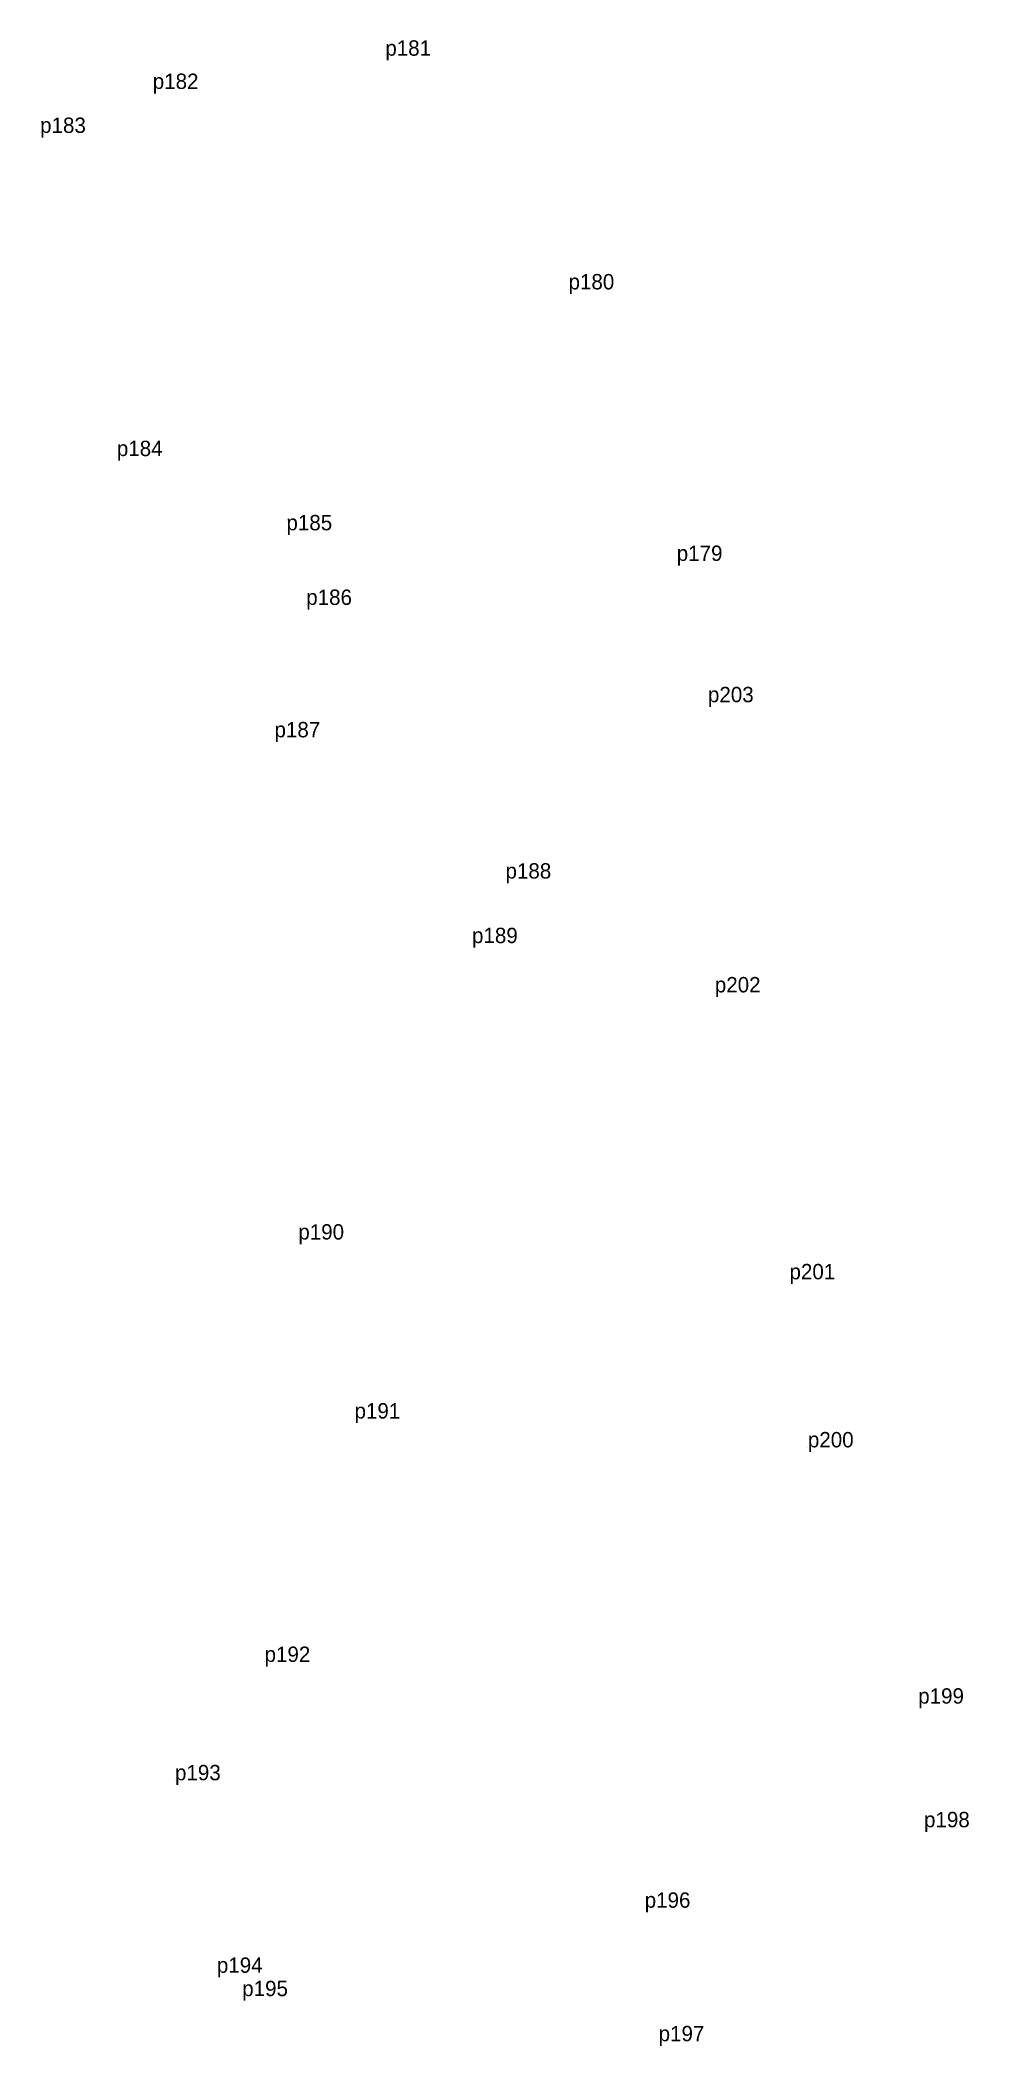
# Model space of a CAD drawing. Extents: x -2 to 54773767, y -1 to 183694297.
# Drawn here: x 544705 to 544813.7, y 1836670.3 to 1836905.1 of the extents above; entities that cross this region are included whole.
import ezdxf

# ---------------------------------------------------------------- set-up
doc = ezdxf.new("R2010")
doc.units = 0
doc.layers.add('Level 12', color=7, linetype='Continuous')
doc.layers.add('Level 7', color=7, linetype='Continuous')

msp = doc.modelspace()

# ---------------------------------------------------------------- texts
at = {"layer": 'Level 12'}
for s, p in [('p181', (544745.375, 1836903.311)), ('p182', (544718.147, 1836899.42)), ('p183', (544704.963, 1836894.27)), ('p180', (544766.821, 1836875.949)), ('p184', (544713.943, 1836856.429)), ('p185', (544733.799, 1836847.741)), ('p179', (544779.487, 1836844.155)), ('p186', (544736.113, 1836839.005)), ('p203', (544783.141, 1836827.612)), ('p187', (544732.399, 1836823.502)), ('p188', (544759.441, 1836806.964)), ('p189', (544755.522, 1836799.404)), ('p202', (544783.946, 1836793.637)), ('p190', (544735.189, 1836764.696)), ('p201', (544792.686, 1836760.041)), ('p191', (544741.768, 1836743.741)), ('p200', (544794.839, 1836740.362)), ('p192', (544731.236, 1836715.239)), ('p199', (544807.754, 1836710.356)), ('p193', (544720.752, 1836701.384)), ('p198', (544808.435, 1836695.881)), ('p196', (544775.737, 1836686.454)), ('p194', (544725.653, 1836678.838)), ('p195', (544728.621, 1836676.106)), ('p197', (544777.367, 1836670.826))]:
    msp.add_text(s, height=1.8, dxfattribs=at).set_placement(p)

# ---------------------------------------------------------------- linework, layer by layer
at = {"layer": 'Level 7'}
for p, q in [((544745.375, 1836903.311), (544745.375, 1836903.311)), ((544718.147, 1836899.42), (544718.147, 1836899.42)), ((544704.963, 1836894.27), (544704.963, 1836894.27)), ((544766.821, 1836875.949), (544766.821, 1836875.949)), ((544713.943, 1836856.429), (544713.943, 1836856.429)), ((544733.799, 1836847.741), (544733.799, 1836847.741)), ((544779.487, 1836844.155), (544779.487, 1836844.155)), ((544736.113, 1836839.005), (544736.113, 1836839.005)), ((544783.141, 1836827.612), (544783.141, 1836827.612)), ((544732.399, 1836823.502), (544732.399, 1836823.502)), ((544759.441, 1836806.964), (544759.441, 1836806.964)), ((544755.522, 1836799.404), (544755.522, 1836799.404)), ((544783.946, 1836793.637), (544783.946, 1836793.637)), ((544735.189, 1836764.696), (544735.189, 1836764.696)), ((544792.686, 1836760.041), (544792.686, 1836760.041)), ((544741.768, 1836743.741), (544741.768, 1836743.741)), ((544794.839, 1836740.362), (544794.839, 1836740.362)), ((544731.236, 1836715.239), (544731.236, 1836715.239)), ((544807.754, 1836710.356), (544807.754, 1836710.356)), ((544720.752, 1836701.384), (544720.752, 1836701.384)), ((544808.435, 1836695.881), (544808.435, 1836695.881)), ((544775.737, 1836686.454), (544775.737, 1836686.454)), ((544725.653, 1836678.838), (544725.653, 1836678.838)), ((544728.621, 1836676.106), (544728.621, 1836676.106)), ((544777.367, 1836670.826), (544777.367, 1836670.826))]:
    msp.add_line(p, q, dxfattribs=at)

msp.set_redraw_order([(e.dxf.handle, doc.entitydb.next_handle()) for e in msp.query("TEXT MTEXT ATTDEF DIMENSION ARC_DIMENSION")])  # texts and dimensions are drawn at this point

doc.saveas('drawing.dxf')
